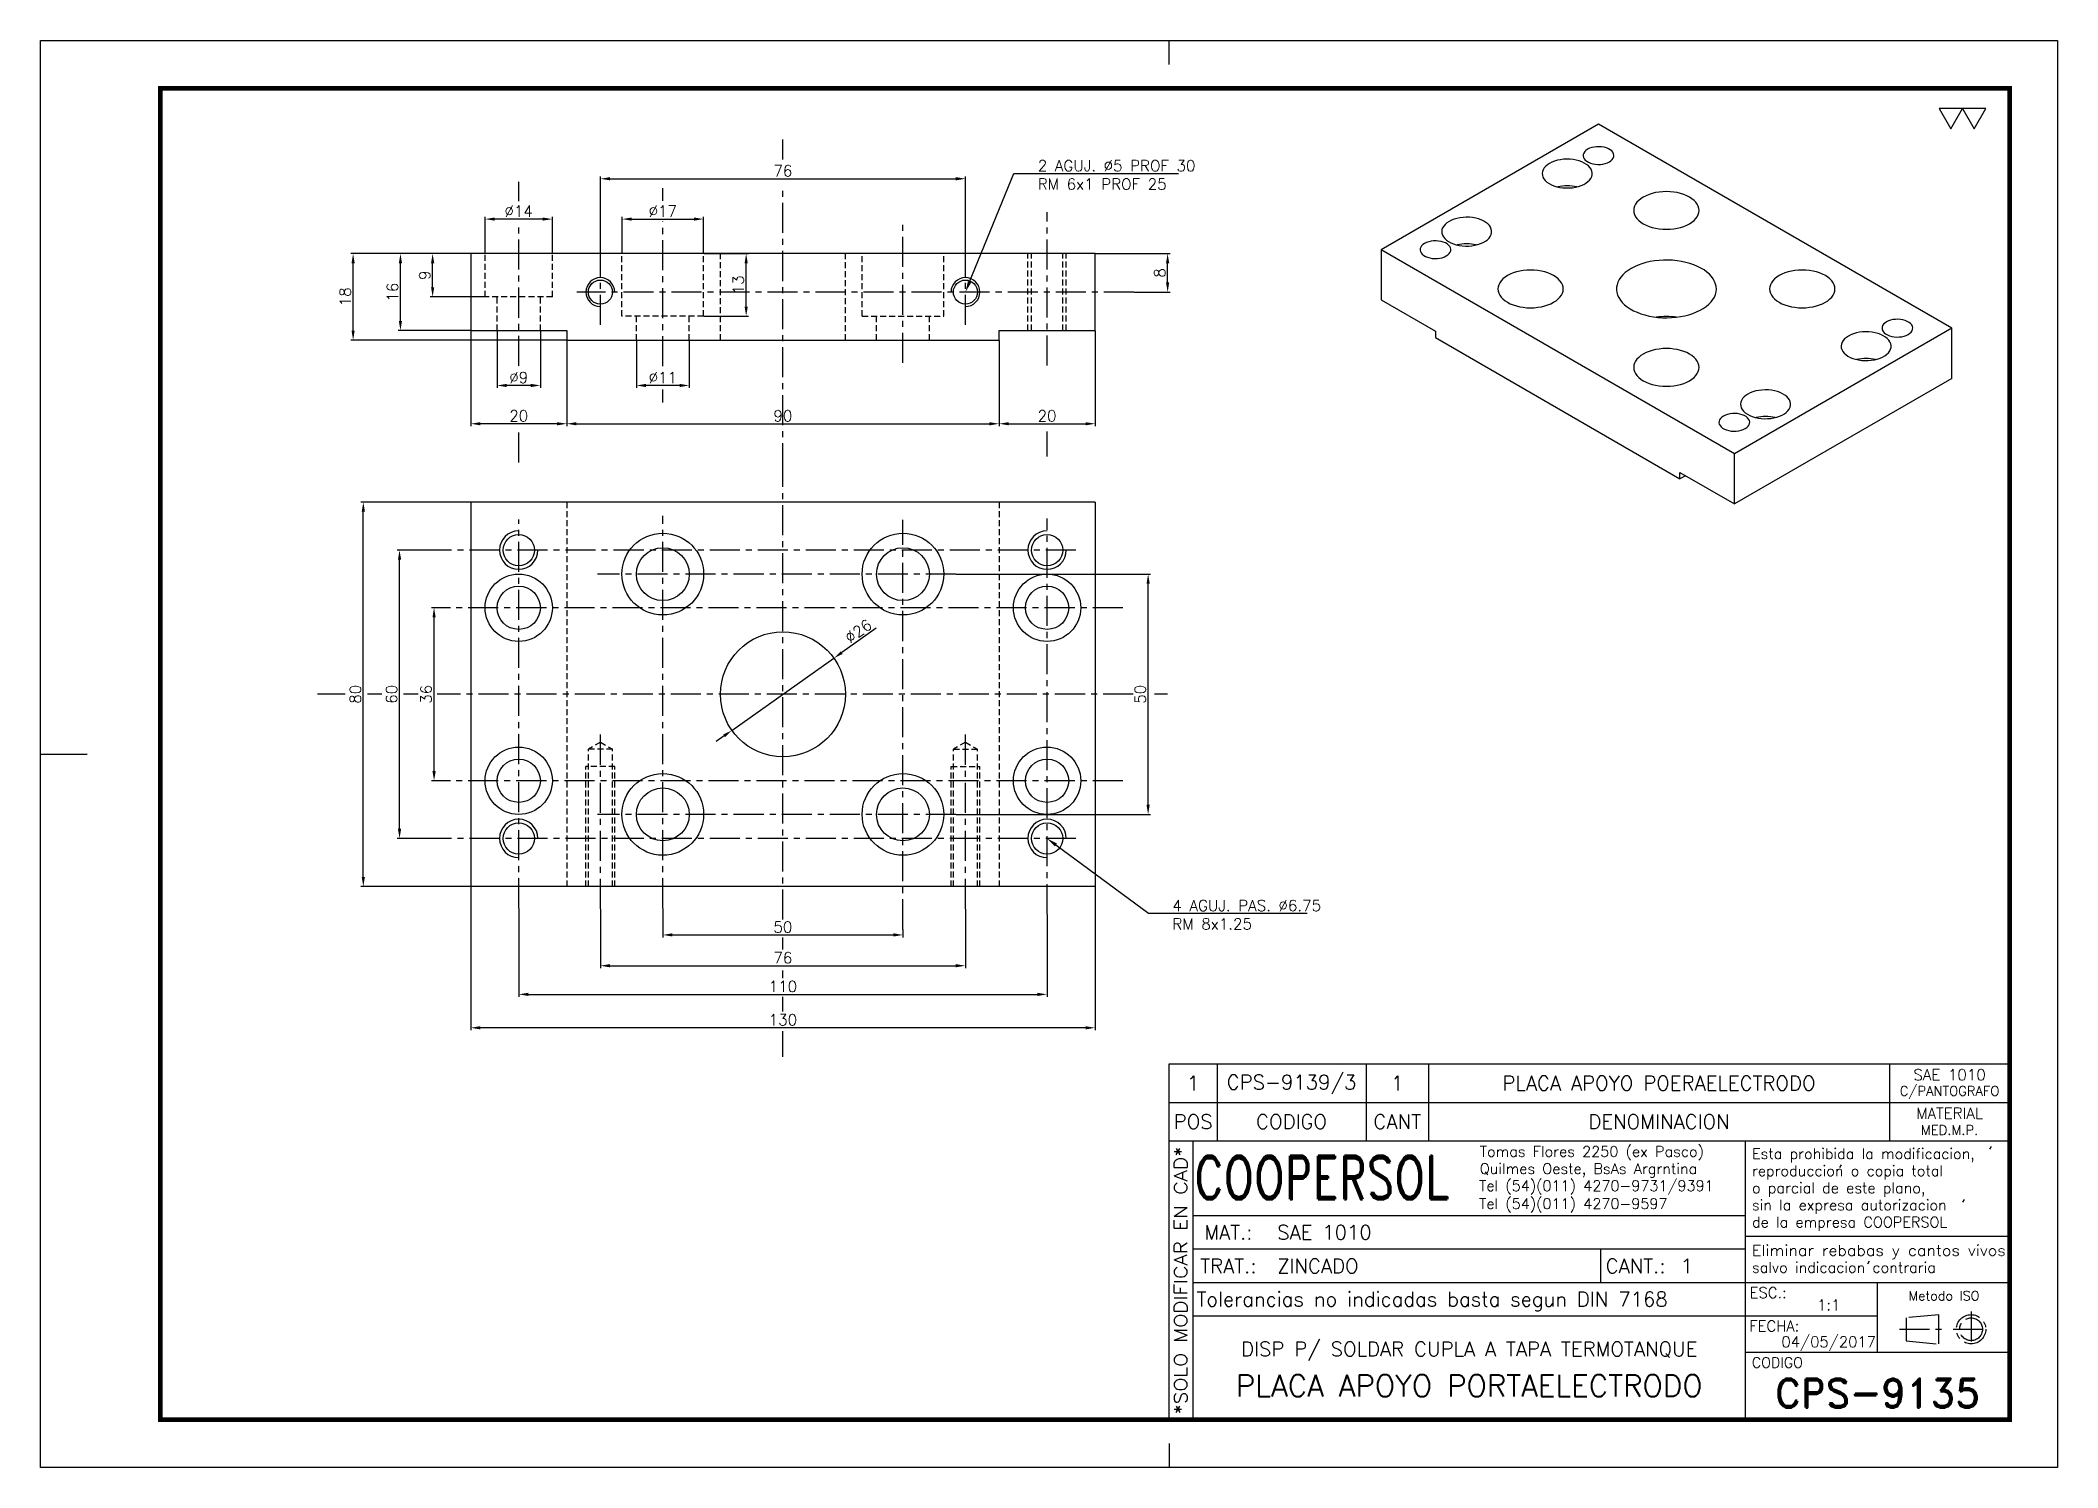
# Model space of a CAD drawing. Extents: x 0 to 420, y 0 to 297.
import ezdxf
from ezdxf import colors
from ezdxf.entities.mleader import LeaderData, LeaderLine
from ezdxf.enums import TextEntityAlignment as Align
from ezdxf.math import Vec2, Vec3

# ---------------------------------------------------------------- set-up
doc = ezdxf.new("R2010")
doc.units = 0
doc.header["$LTSCALE"] = 5
doc.header["$MEASUREMENT"] = 0
doc.linetypes.add('CENTER', pattern=[2, 1.25, -0.25, 0.25, -0.25])
doc.linetypes.add('HIDDEN', pattern=[0.375, 0.25, -0.125])
doc.layers.get('0').update_dxf_attribs({"linetype": 'CONTINUOUS'})
doc.layers.get('DEFPOINTS').update_dxf_attribs({"linetype": 'CONTINUOUS'})
for name, color, linetype in [('1', 1, 'CENTER'), ('CL', 1, 'CENTER'), ('CO', 3, 'CONTINUOUS'), ('FI', 1, 'CONTINUOUS'), ('OC', 1, 'HIDDEN')]:
    doc.layers.add(name, color=color, linetype=linetype)
doc.styles.add('ROMAND', font='ROMAND')
doc.styles.add('ROMANS', font='ROMANS.SHX')
doc.dimstyles.new('1', dxfattribs={"dimtxt": 2.3, "dimasz": 2, "dimexe": 0.5, "dimexo": 0.0625, "dimgap": 0.5, "dimtad": 1, "dimdec": 4, "dimdsep": 46, "dimtxsty": 'ROMANS', "dimcen": -2, "dimclrt": 7, "dimadec": 0, "dimazin": 0, "dimtfac": 0.869565, "dimtdec": 4, "dimtmove": 0, "dimatfit": 3, "dimfxl": 1, "dimtolj": 1, "dimarcsym": 0})

msp = doc.modelspace()

# ---------------------------------------------------------------- blocks, each defined once
blk = doc.blocks.new('A3G')
for p, q in [((235, 292), (235, 297)), ((0, 148.5), (9.75, 148.5)), ((235, 5), (235, 0))]:
    blk.add_line(p, q)
blk.add_lwpolyline([(0, 297), (420, 297), (420, 0), (0, 0)], close=True)
at = {"const_width": 1}
blk.add_lwpolyline([(25, 287), (410, 287), (410, 10), (25, 10)], close=True, dxfattribs=at)
blk = doc.blocks.new('*D25')
at = {"layer": 'CO', "color": 0, "lineweight": -2}
for p, q in [((129.6, 116.35), (129.6, 110.35)), ((131.6, 110.85), (177.6, 110.85)), ((179.6, 111.95), (179.6, 110.35))]:
    blk.add_line(p, q, dxfattribs=at)
at = {"layer": 'CO', "color": 0}
for points in [[(131.6, 111.19), (131.6, 110.52), (129.6, 110.85)], [(177.6, 111.19), (177.6, 110.52), (179.6, 110.85)]]:
    blk.add_solid(points, dxfattribs=at)
at = {"layer": 'DEFPOINTS', "color": 0}
for p in [(129.6, 116.41), (179.6, 112.01), (179.6, 110.85)]:
    blk.add_point(p, dxfattribs=at)
at = {"layer": 'CO', "color": 7, "insert": (154.6, 112.5), "char_height": 2.3, "attachment_point": 5, "style": 'ROMANS'}
blk.add_mtext('\\A1;50', dxfattribs=at)
blk = doc.blocks.new('*D26')
at = {"layer": 'CO', "color": 0, "lineweight": -2}
for p, q in [((99.6, 116.35), (99.6, 97.98)), ((209.6, 115.08), (209.6, 97.98)), ((101.6, 98.48), (207.6, 98.48))]:
    blk.add_line(p, q, dxfattribs=at)
at = {"layer": 'CO', "color": 0}
for points in [[(101.6, 98.81), (101.6, 98.15), (99.6, 98.48)], [(207.6, 98.81), (207.6, 98.15), (209.6, 98.48)]]:
    blk.add_solid(points, dxfattribs=at)
at = {"layer": 'DEFPOINTS', "color": 0}
for p in [(99.6, 116.41), (209.6, 115.14), (209.6, 98.48)]:
    blk.add_point(p, dxfattribs=at)
at = {"layer": 'CO', "color": 7, "insert": (154.6, 100.13), "char_height": 2.3, "attachment_point": 5, "style": 'ROMANS'}
blk.add_mtext('\\A1;110', dxfattribs=at)
blk = doc.blocks.new('*D27')
at = {"layer": 'CO', "color": 0, "lineweight": -2}
for p, q in [((89.6, 120.87), (89.6, 91.03)), ((219.6, 120.87), (219.6, 91.03)), ((217.6, 91.53), (91.6, 91.53))]:
    blk.add_line(p, q, dxfattribs=at)
at = {"layer": 'CO', "color": 0}
for points in [[(91.6, 91.86), (91.6, 91.19), (89.6, 91.53)], [(217.6, 91.86), (217.6, 91.19), (219.6, 91.53)]]:
    blk.add_solid(points, dxfattribs=at)
at = {"layer": 'DEFPOINTS', "color": 0}
for p in [(89.6, 120.93), (219.6, 120.93), (89.6, 91.53)]:
    blk.add_point(p, dxfattribs=at)
at = {"layer": 'CO', "color": 7, "insert": (154.6, 93.18), "char_height": 2.3, "attachment_point": 5, "style": 'ROMANS'}
blk.add_mtext('\\A1;130', dxfattribs=at)
blk = doc.blocks.new('*D28')
at = {"layer": 'CO', "color": 0, "lineweight": -2}
for p, q in [((85.38, 178.93), (81.47, 178.93)), ((81.97, 144.93), (81.97, 176.93)), ((85.38, 142.93), (81.47, 142.93))]:
    blk.add_line(p, q, dxfattribs=at)
at = {"layer": 'CO', "color": 0}
for points in [[(81.64, 176.93), (82.31, 176.93), (81.97, 178.93)], [(81.64, 144.93), (82.31, 144.93), (81.97, 142.93)]]:
    blk.add_solid(points, dxfattribs=at)
at = {"layer": 'DEFPOINTS', "color": 0}
for p in [(81.97, 178.93), (85.45, 178.93), (85.45, 142.93)]:
    blk.add_point(p, dxfattribs=at)
at = {"layer": 'CO', "color": 7, "insert": (80.32, 160.93), "char_height": 2.3, "attachment_point": 5, "rotation": 90, "style": 'ROMANS'}
blk.add_mtext('\\A1;36', dxfattribs=at)
blk = doc.blocks.new('*D29')
at = {"layer": 'CO', "color": 0, "lineweight": -2}
for p, q in [((81.89, 190.93), (74.28, 190.93)), ((74.78, 132.93), (74.78, 188.93)), ((81.89, 130.93), (74.28, 130.93))]:
    blk.add_line(p, q, dxfattribs=at)
at = {"layer": 'CO', "color": 0}
for points in [[(74.45, 188.93), (75.12, 188.93), (74.78, 190.93)], [(74.45, 132.93), (75.12, 132.93), (74.78, 130.93)]]:
    blk.add_solid(points, dxfattribs=at)
at = {"layer": 'DEFPOINTS', "color": 0}
for p in [(74.78, 190.93), (81.95, 190.93), (81.95, 130.93)]:
    blk.add_point(p, dxfattribs=at)
at = {"layer": 'CO', "color": 7, "insert": (73.13, 160.93), "char_height": 2.3, "attachment_point": 5, "rotation": 90, "style": 'ROMANS'}
blk.add_mtext('\\A1;60', dxfattribs=at)
blk = doc.blocks.new('*D30')
at = {"layer": 'CO', "color": 0, "lineweight": -2}
for p, q in [((89.54, 200.93), (66.74, 200.93)), ((67.24, 122.93), (67.24, 198.93)), ((89.54, 120.93), (66.74, 120.93))]:
    blk.add_line(p, q, dxfattribs=at)
at = {"layer": 'CO', "color": 0}
for points in [[(66.91, 198.93), (67.58, 198.93), (67.24, 200.93)], [(66.91, 122.93), (67.58, 122.93), (67.24, 120.93)]]:
    blk.add_solid(points, dxfattribs=at)
at = {"layer": 'DEFPOINTS', "color": 0}
for p in [(67.24, 200.93), (89.6, 200.93), (89.6, 120.93)]:
    blk.add_point(p, dxfattribs=at)
at = {"layer": 'CO', "color": 7, "insert": (65.59, 160.93), "char_height": 2.3, "attachment_point": 5, "rotation": 90, "style": 'ROMANS'}
blk.add_mtext('\\A1;80', dxfattribs=at)
blk = doc.blocks.new('*D31')
at = {"layer": 'CO', "color": 0, "lineweight": -2}
for p, q in [((190.66, 185.93), (231.14, 185.93)), ((230.64, 137.93), (230.64, 183.93)), ((190.66, 135.93), (231.14, 135.93))]:
    blk.add_line(p, q, dxfattribs=at)
at = {"layer": 'CO', "color": 0}
for points in [[(230.31, 183.93), (230.97, 183.93), (230.64, 185.93)], [(230.31, 137.93), (230.97, 137.93), (230.64, 135.93)]]:
    blk.add_solid(points, dxfattribs=at)
at = {"layer": 'DEFPOINTS', "color": 0}
for p in [(190.59, 185.93), (230.64, 185.93), (190.59, 135.93)]:
    blk.add_point(p, dxfattribs=at)
at = {"layer": 'CO', "color": 7, "insert": (228.99, 160.93), "char_height": 2.3, "attachment_point": 5, "rotation": 90, "style": 'ROMANS'}
blk.add_mtext('\\A1;50', dxfattribs=at)
blk = doc.blocks.new('*D32')
at = {"layer": 'CO', "color": 0, "lineweight": -2}
for p, q in [((89.54, 252.62), (74.47, 252.62)), ((74.97, 238.62), (74.97, 250.62)), ((89.54, 236.62), (74.47, 236.62))]:
    blk.add_line(p, q, dxfattribs=at)
at = {"layer": 'CO', "color": 0}
for points in [[(74.64, 250.62), (75.3, 250.62), (74.97, 252.62)], [(74.64, 238.62), (75.3, 238.62), (74.97, 236.62)]]:
    blk.add_solid(points, dxfattribs=at)
at = {"layer": 'DEFPOINTS', "color": 0}
for p in [(74.97, 252.62), (89.6, 252.62), (89.6, 236.62)]:
    blk.add_point(p, dxfattribs=at)
at = {"layer": 'CO', "color": 7, "insert": (73.32, 244.62), "char_height": 2.3, "attachment_point": 5, "rotation": 90, "style": 'ROMANS'}
blk.add_mtext('\\A1;16', dxfattribs=at)
blk = doc.blocks.new('*D33')
at = {"layer": 'CO', "color": 0, "lineweight": -2}
for p, q in [((89.54, 252.62), (81.17, 252.62)), ((81.67, 245.62), (81.67, 250.62)), ((92.54, 243.62), (81.17, 243.62))]:
    blk.add_line(p, q, dxfattribs=at)
at = {"layer": 'CO', "color": 0}
for points in [[(81.34, 250.62), (82.01, 250.62), (81.67, 252.62)], [(81.34, 245.62), (82.01, 245.62), (81.67, 243.62)]]:
    blk.add_solid(points, dxfattribs=at)
at = {"layer": 'DEFPOINTS', "color": 0}
for p in [(81.67, 252.62), (89.6, 252.62), (92.6, 243.62)]:
    blk.add_point(p, dxfattribs=at)
at = {"layer": 'CO', "color": 7, "insert": (80.02, 248.12), "char_height": 2.3, "attachment_point": 5, "rotation": 90, "style": 'ROMANS'}
blk.add_mtext('\\A1;9', dxfattribs=at)
blk = doc.blocks.new('*D34')
at = {"layer": 'CO', "color": 0, "lineweight": -2}
for p, q in [((109.6, 234.56), (109.6, 216.72)), ((199.6, 234.56), (199.6, 216.72)), ((111.6, 217.22), (197.6, 217.22))]:
    blk.add_line(p, q, dxfattribs=at)
at = {"layer": 'CO', "color": 0}
for points in [[(111.6, 217.55), (111.6, 216.89), (109.6, 217.22)], [(197.6, 217.55), (197.6, 216.89), (199.6, 217.22)]]:
    blk.add_solid(points, dxfattribs=at)
at = {"layer": 'DEFPOINTS', "color": 0}
for p in [(109.6, 234.62), (199.6, 234.62), (199.6, 217.22)]:
    blk.add_point(p, dxfattribs=at)
at = {"layer": 'CO', "color": 7, "insert": (154.6, 218.87), "char_height": 2.3, "attachment_point": 5, "style": 'ROMANS'}
blk.add_mtext('\\A1;90', dxfattribs=at)
blk = doc.blocks.new('*D35')
at = {"layer": 'CO', "color": 0, "lineweight": -2}
for p, q in [((89.6, 236.56), (89.6, 216.72)), ((109.6, 234.56), (109.6, 216.72)), ((107.6, 217.22), (91.6, 217.22))]:
    blk.add_line(p, q, dxfattribs=at)
at = {"layer": 'CO', "color": 0}
for points in [[(91.6, 217.55), (91.6, 216.89), (89.6, 217.22)], [(107.6, 217.55), (107.6, 216.89), (109.6, 217.22)]]:
    blk.add_solid(points, dxfattribs=at)
at = {"layer": 'DEFPOINTS', "color": 0}
for p in [(89.6, 236.62), (109.6, 234.62), (89.6, 217.22)]:
    blk.add_point(p, dxfattribs=at)
at = {"layer": 'CO', "color": 7, "insert": (99.6, 218.87), "char_height": 2.3, "attachment_point": 5, "style": 'ROMANS'}
blk.add_mtext('\\A1;20', dxfattribs=at)
blk = doc.blocks.new('*D36')
at = {"layer": 'CO', "color": 0, "lineweight": -2}
for p, q in [((219.6, 236.56), (219.6, 216.72)), ((199.6, 234.56), (199.6, 216.72)), ((201.6, 217.22), (217.6, 217.22))]:
    blk.add_line(p, q, dxfattribs=at)
at = {"layer": 'CO', "color": 0}
for points in [[(201.6, 217.55), (201.6, 216.89), (199.6, 217.22)], [(217.6, 217.55), (217.6, 216.89), (219.6, 217.22)]]:
    blk.add_solid(points, dxfattribs=at)
at = {"layer": 'DEFPOINTS', "color": 0}
for p in [(219.6, 236.62), (199.6, 234.62), (219.6, 217.22)]:
    blk.add_point(p, dxfattribs=at)
at = {"layer": 'CO', "color": 7, "insert": (209.6, 218.87), "char_height": 2.3, "attachment_point": 5, "style": 'ROMANS'}
blk.add_mtext('\\A1;20', dxfattribs=at)
blk = doc.blocks.new('*D37')
at = {"layer": 'CO', "color": 0, "lineweight": -2}
for p, q in [((92.6, 252.68), (92.6, 260.31)), ((104.6, 259.81), (94.6, 259.81)), ((106.6, 252.68), (106.6, 260.31))]:
    blk.add_line(p, q, dxfattribs=at)
at = {"layer": 'CO', "color": 0}
for points in [[(94.6, 260.14), (94.6, 259.48), (92.6, 259.81)], [(104.6, 260.14), (104.6, 259.48), (106.6, 259.81)]]:
    blk.add_solid(points, dxfattribs=at)
at = {"layer": 'DEFPOINTS', "color": 0}
for p in [(92.6, 259.81), (92.6, 252.62), (106.6, 252.62)]:
    blk.add_point(p, dxfattribs=at)
at = {"layer": 'CO', "color": 7, "insert": (99.6, 261.46), "char_height": 2.3, "attachment_point": 5, "style": 'ROMANS'}
blk.add_mtext('\\A1;%%C14', dxfattribs=at)
blk = doc.blocks.new('*D38')
at = {"layer": 'CO', "color": 0, "lineweight": -2}
for p, q in [((121.1, 252.68), (121.1, 260.31)), ((123.1, 259.81), (136.1, 259.81)), ((138.1, 252.68), (138.1, 260.31))]:
    blk.add_line(p, q, dxfattribs=at)
at = {"layer": 'CO', "color": 0}
for points in [[(123.1, 260.14), (123.1, 259.48), (121.1, 259.81)], [(136.1, 260.14), (136.1, 259.48), (138.1, 259.81)]]:
    blk.add_solid(points, dxfattribs=at)
at = {"layer": 'DEFPOINTS', "color": 0}
for p in [(138.1, 259.81), (121.1, 252.62), (138.1, 252.62)]:
    blk.add_point(p, dxfattribs=at)
at = {"layer": 'CO', "color": 7, "insert": (129.6, 261.46), "char_height": 2.3, "attachment_point": 5, "style": 'ROMANS'}
blk.add_mtext('\\A1;%%C17', dxfattribs=at)
blk = doc.blocks.new('*D39')
at = {"layer": 'CO', "color": 0, "lineweight": -2}
for p, q in [((124.1, 234.56), (124.1, 224.69)), ((135.1, 234.56), (135.1, 224.69)), ((133.1, 225.19), (126.1, 225.19))]:
    blk.add_line(p, q, dxfattribs=at)
at = {"layer": 'CO', "color": 0}
for points in [[(126.1, 225.52), (126.1, 224.85), (124.1, 225.19)], [(133.1, 225.52), (133.1, 224.85), (135.1, 225.19)]]:
    blk.add_solid(points, dxfattribs=at)
at = {"layer": 'DEFPOINTS', "color": 0}
for p in [(124.1, 234.62), (135.1, 234.62), (124.1, 225.19)]:
    blk.add_point(p, dxfattribs=at)
at = {"layer": 'CO', "color": 7, "insert": (129.6, 226.84), "char_height": 2.3, "attachment_point": 5, "style": 'ROMANS'}
blk.add_mtext('\\A1;%%C11', dxfattribs=at)
blk = doc.blocks.new('*D40')
at = {"layer": 'CO', "color": 0, "lineweight": -2}
for p, q in [((95.1, 236.56), (95.1, 224.69)), ((104.1, 236.56), (104.1, 224.69)), ((102.1, 225.19), (97.1, 225.19))]:
    blk.add_line(p, q, dxfattribs=at)
at = {"layer": 'CO', "color": 0}
for points in [[(97.1, 225.52), (97.1, 224.85), (95.1, 225.19)], [(102.1, 225.52), (102.1, 224.85), (104.1, 225.19)]]:
    blk.add_solid(points, dxfattribs=at)
at = {"layer": 'DEFPOINTS', "color": 0}
for p in [(95.1, 236.62), (104.1, 236.62), (95.1, 225.19)]:
    blk.add_point(p, dxfattribs=at)
at = {"layer": 'CO', "color": 7, "insert": (99.6, 226.84), "char_height": 2.3, "attachment_point": 5, "style": 'ROMANS'}
blk.add_mtext('\\A1;%%C9', dxfattribs=at)
blk = doc.blocks.new('*D41')
at = {"layer": 'CO', "color": 0, "lineweight": -2}
for p, q in [((89.54, 252.62), (64.62, 252.62)), ((65.12, 236.62), (65.12, 250.62)), ((109.54, 234.62), (64.62, 234.62))]:
    blk.add_line(p, q, dxfattribs=at)
at = {"layer": 'CO', "color": 0}
for points in [[(64.79, 250.62), (65.45, 250.62), (65.12, 252.62)], [(64.79, 236.62), (65.45, 236.62), (65.12, 234.62)]]:
    blk.add_solid(points, dxfattribs=at)
at = {"layer": 'DEFPOINTS', "color": 0}
for p in [(65.12, 252.62), (89.6, 252.62), (109.6, 234.62)]:
    blk.add_point(p, dxfattribs=at)
at = {"layer": 'CO', "color": 7, "insert": (63.47, 243.62), "char_height": 2.3, "attachment_point": 5, "rotation": 90, "style": 'ROMANS'}
blk.add_mtext('\\A1;18', dxfattribs=at)
blk = doc.blocks.new('*D42')
at = {"layer": 'CO', "color": 0, "lineweight": -2}
for p, q in [((174.03, 174.68), (166.84, 169.59)), ((143.99, 153.42), (165.21, 168.44)), ((142.35, 152.27), (140.72, 151.11))]:
    blk.add_line(p, q, dxfattribs=at)
at = {"layer": 'CO', "color": 0}
for points in [[(166.65, 169.86), (167.04, 169.32), (165.21, 168.44)], [(142.16, 152.54), (142.54, 152), (143.99, 153.42)]]:
    blk.add_solid(points, dxfattribs=at)
at = {"layer": 'DEFPOINTS', "color": 0}
for p in [(165.21, 168.44), (143.99, 153.42)]:
    blk.add_point(p, dxfattribs=at)
at = {"layer": 'CO', "color": 7, "insert": (170.3, 174.06), "char_height": 2.3, "attachment_point": 5, "rotation": 35.2751, "style": 'ROMANS'}
blk.add_mtext('\\A1;∅26', dxfattribs=at)
blk = doc.blocks.new('*D43')
at = {"layer": 'CO', "color": 0, "lineweight": -2}
for p, q in [((138.16, 252.62), (147.45, 252.62)), ((146.95, 241.62), (146.95, 250.62)), ((138.16, 239.62), (147.45, 239.62))]:
    blk.add_line(p, q, dxfattribs=at)
at = {"layer": 'CO', "color": 0}
for points in [[(146.62, 250.62), (147.29, 250.62), (146.95, 252.62)], [(146.62, 241.62), (147.29, 241.62), (146.95, 239.62)]]:
    blk.add_solid(points, dxfattribs=at)
at = {"layer": 'DEFPOINTS', "color": 0}
for p in [(138.1, 252.62), (146.95, 252.62), (138.1, 239.62)]:
    blk.add_point(p, dxfattribs=at)
at = {"layer": 'CO', "color": 7, "insert": (145.3, 246.12), "char_height": 2.3, "attachment_point": 5, "rotation": 90, "style": 'ROMANS'}
blk.add_mtext('\\A1;13', dxfattribs=at)
blk = doc.blocks.new('*D44')
at = {"layer": 'CO', "color": 0, "lineweight": -2}
for p, q in [((219.66, 252.62), (235.2, 252.62)), ((234.7, 246.62), (234.7, 250.62)), ((227.71, 244.62), (235.2, 244.62))]:
    blk.add_line(p, q, dxfattribs=at)
at = {"layer": 'CO', "color": 0}
for points in [[(234.36, 250.62), (235.03, 250.62), (234.7, 252.62)], [(234.36, 246.62), (235.03, 246.62), (234.7, 244.62)]]:
    blk.add_solid(points, dxfattribs=at)
at = {"layer": 'DEFPOINTS', "color": 0}
for p in [(219.6, 252.62), (234.7, 252.62), (227.65, 244.62)]:
    blk.add_point(p, dxfattribs=at)
at = {"layer": 'CO', "color": 7, "insert": (233.05, 248.62), "char_height": 2.3, "attachment_point": 5, "rotation": 90, "style": 'ROMANS'}
blk.add_mtext('\\A1;8', dxfattribs=at)
blk = doc.blocks.new('*D45')
at = {"layer": 'CO', "color": 0, "lineweight": -2}
for p, q in [((116.6, 250.54), (116.6, 268.7)), ((118.6, 268.2), (190.6, 268.2)), ((192.6, 250.54), (192.6, 268.7))]:
    blk.add_line(p, q, dxfattribs=at)
at = {"layer": 'CO', "color": 0}
for points in [[(118.6, 268.54), (118.6, 267.87), (116.6, 268.2)], [(190.6, 268.54), (190.6, 267.87), (192.6, 268.2)]]:
    blk.add_solid(points, dxfattribs=at)
at = {"layer": 'DEFPOINTS', "color": 0}
for p in [(192.6, 268.2), (116.6, 250.48), (192.6, 250.48)]:
    blk.add_point(p, dxfattribs=at)
at = {"layer": 'CO', "color": 7, "insert": (154.6, 269.85), "char_height": 2.3, "attachment_point": 5, "style": 'ROMANS'}
blk.add_mtext('\\A1;76', dxfattribs=at)
blk = doc.blocks.new('*D46')
at = {"layer": 'CO', "color": 0, "lineweight": -2}
for p, q in [((116.6, 116.22), (116.6, 103.94)), ((192.6, 116.22), (192.6, 103.94)), ((118.6, 104.44), (190.6, 104.44))]:
    blk.add_line(p, q, dxfattribs=at)
at = {"layer": 'CO', "color": 0}
for points in [[(118.6, 104.78), (118.6, 104.11), (116.6, 104.44)], [(190.6, 104.78), (190.6, 104.11), (192.6, 104.44)]]:
    blk.add_solid(points, dxfattribs=at)
at = {"layer": 'DEFPOINTS', "color": 0}
for p in [(116.6, 116.28), (192.6, 116.28), (192.6, 104.44)]:
    blk.add_point(p, dxfattribs=at)
at = {"layer": 'CO', "color": 7, "insert": (154.6, 106.09), "char_height": 2.3, "attachment_point": 5, "style": 'ROMANS'}
blk.add_mtext('\\A1;76', dxfattribs=at)
blk = doc.blocks.new('LISPIE')
blk.add_line((0, 0), (0, 8))
at = {"layer": 'FI', "color": 7}
for p, q in [((0, 8), (175, 8)), ((10, 8), (10, 0)), ((41, 8), (41, 0)), ((54, 8), (54, 0)), ((150, 8), (150, 0))]:
    blk.add_line(p, q, dxfattribs=at)
at = {"style": 'ROMANS'}
for tag, height, p in [('POS', 3, (5, 4)), ('CODIGO', 3, (25.5, 4)), ('CANT', 3, (47.5, 4)), ('DENOMINACION', 3, (102, 4)), ('MATERIAL', 2.3, (162.5, 5.75)), ('MED.M.P.', 2, (162.5, 2.25))]:
    blk.add_attdef(tag, text='', height=height, dxfattribs=at).set_placement(p, align=Align.MIDDLE)
blk = doc.blocks.new('COOPERSOLROT-02')
for p, q in [((0, 58), (175, 58)), ((0, 0), (0, 58)), ((5, 0), (5, 58)), ((120, 0), (120, 58)), ((175, 0), (175, 58)), ((5, 42.5), (120, 42.5)), ((120, 38.19), (175, 38.19)), ((5, 35.5), (120, 35.5)), ((89.89, 28.5), (89.89, 35.5)), ((5, 28.5), (175, 28.5)), ((147.5, 14), (147.5, 28.5)), ((147.5, 21.5), (5, 21.5)), ((120, 14), (175, 14)), ((0, 0), (175, 0))]:
    blk.add_line(p, q)
at = {"color": 1, "linetype": 'CENTER'}
blk.add_line((166.98, 22.51), (166.98, 15.06), dxfattribs=at)
for points in [[(152.09, 18.79), (161.93, 18.79)], [(163.26, 18.79), (170.71, 18.79)]]:
    blk.add_lwpolyline(points, dxfattribs=at)
at = {"layer": '1'}
for points in [[(170.85, 56.26), (171.21, 56.85)], [(139.66, 52.43), (140.02, 53.02)], [(165.28, 45.22), (165.64, 45.81)], [(145.46, 32.42), (145.82, 33.01)]]:
    blk.add_lwpolyline(points, dxfattribs=at)
blk.add_lwpolyline([(160.25, 18.79), (160.25, 21.83), (153.47, 21.16), (153.47, 16.41), (160.25, 15.74)], close=True, dxfattribs=at)
for radius in [3.05, 2.37]:
    blk.add_circle((166.98, 18.79), radius, dxfattribs=at)
at = {"style": 'ROMANS', "width": 0.996387}
blk.add_text('*SOLO MODIFICAR EN CAD*', height=2.7, rotation=90, dxfattribs=at).set_placement((3.77, 1.09), (3.77, 56.81), align=Align.FIT)
at = {"style": 'ROMAND', "width": 0.75}
blk.add_text('COOPERSOL', height=9, dxfattribs=at).set_placement((5.26, 45.85))
at = {"style": 'ROMANS'}
for s, p in [('MAT.:', (7.32, 37.47)), ('TRAT.:', (6.5, 30.47)), ('CANT.:', (90.89, 30.47)), ('Tolerancias no indicadas basta segun DIN 7168', (5.7, 23.56))]:
    blk.add_text(s, height=3, dxfattribs=at).set_placement(p)
for tag, height, style, p in [('CONJUNTO', 2.3, 'ROMANS', (62.5, 17.5)), ('SUBCONJUNTO', 3, 'ROMANS', (62.5, 11.5)), ('COD-PLA', 6, 'ROMAND', (147.5, 5.5)), ('DENOMINACION', 4.5, 'ROMANS', (62.5, 4.75))]:
    blk.add_attdef(tag, text='', height=height, dxfattribs=dict(style=style)).set_placement(p, align=Align.MIDDLE)
at = {"layer": '1', "style": 'ROMANS'}
for s, height, p in [('Tomas Flores 2250 (ex Pasco)', 2.2, (64.69, 54.68)), ('Esta prohibida la modificacion,', 2.2, (121.36, 54.23)), ('Quilmes Oeste, BsAs Argrntina', 2.2, (64.69, 51.12)), ('reproduccion o copia total', 2.2, (121.36, 50.67)), ('Tel (54)(011) 4270-9731/9391', 2.2, (64.55, 47.56)), ('Tel (54)(011) 4270-9597', 2.2, (64.55, 43.83)), ('o parcial de este plano,', 2.2, (121.36, 47.11)), ('sin la expresa autorizacion ', 2.2, (121.36, 43.55)), ('de la empresa COOPERSOL', 2.2, (121.36, 39.99)), ('salvo indicacion contraria', 2.2, (121.36, 30.54)), ('ESC.:', 2.25, (120.89, 25.29)), ('FECHA:', 2.25, (120.81, 18.36)), ('CODIGO', 2.16, (121.33, 10.78))]:
    blk.add_text(s, height=height, dxfattribs=at).set_placement(p)
at = {"layer": '1', "style": 'ROMANS', "width": 0.96139}
blk.add_text('Eliminar rebabas y cantos vivos', height=2.2, dxfattribs=at).set_placement((121.34, 34.1), (174.21, 34.1), align=Align.FIT)
at = {"layer": '1', "style": 'ROMANS'}
blk.add_text('Metodo ISO', height=1.948, dxfattribs=at).set_placement((161.34, 25.77), align=Align.MIDDLE)
for tag, p in [('MAT', (22.51, 37.47)), ('TRAT', (22.51, 30.47)), ('CANT', (106.49, 30.47))]:
    blk.add_attdef(tag, p, '', height=3, dxfattribs=at)
for tag, p in [('ESC', (137.33, 22.73)), ('FECHA', (137.33, 15.06))]:
    blk.add_attdef(tag, text='', height=2.25, dxfattribs=at).set_placement(p, align=Align.CENTER)

# ---------------------------------------------------------------- dimensions: what is measured, and where the dimension line sits
at = {"layer": 'CO'}
for base, p1, p2, picture, middle in [((192.59815, 268.20271), (116.59815, 250.4812), (192.59815, 250.4812), '*D45', (154.59815, 269.85271)), ((89.59815, 217.21962), (109.59815, 234.62227), (89.59815, 236.62227), '*D35', (99.59815, 218.86962)), ((219.59815, 217.21962), (199.59815, 234.62227), (219.59815, 236.62227), '*D36', (209.59815, 218.86962)), ((199.59815, 217.21962), (109.59815, 234.62227), (199.59815, 234.62227), '*D34', (154.59815, 218.86962)), ((89.59815, 91.52799), (219.59815, 120.93018), (89.59815, 120.93018), '*D27', (154.59815, 93.17799)), ((209.59815, 98.48037), (99.59815, 116.40835), (209.59815, 115.13804), '*D26', (154.59815, 100.13037)), ((192.59815, 104.44208), (116.59815, 116.28035), (192.59815, 116.28035), '*D46', (154.59815, 106.09208)), ((179.59815, 110.85338), (129.59815, 116.40835), (179.59815, 112.00835), '*D25', (154.59815, 112.50338))]:
    dim = msp.add_linear_dim(base=base, p1=p1, p2=p2, dimstyle='1', dxfattribs=at)
    dim.commit()
    dim.dimension.update_dxf_attribs({"geometry": picture, "text_midpoint": middle})
for base, p1, p2, picture, middle in [((92.59815, 259.80922), (106.59815, 252.62227), (92.59815, 252.62227), '*D37', (99.59815, 261.45922)), ((138.09815, 259.80922), (121.09815, 252.62227), (138.09815, 252.62227), '*D38', (129.59815, 261.45922)), ((95.09815, 225.18723), (104.09815, 236.62227), (95.09815, 236.62227), '*D40', (99.59815, 226.83723)), ((124.09815, 225.18723), (135.09815, 234.62227), (124.09815, 234.62227), '*D39', (129.59815, 226.83723))]:
    dim = msp.add_linear_dim(base=base, p1=p1, p2=p2, text='%%C<>', dimstyle='1', dxfattribs=at)
    dim.commit()
    dim.dimension.update_dxf_attribs({"geometry": picture, "text_midpoint": middle})
for base, p1, p2, picture, middle in [((65.11905, 252.62227), (109.59815, 234.62227), (89.59815, 252.62227), '*D41', (63.46905, 243.62227)), ((74.96876, 252.62227), (89.59815, 236.62227), (89.59815, 252.62227), '*D32', (73.31876, 244.62227)), ((81.67227, 252.62227), (92.59815, 243.62227), (89.59815, 252.62227), '*D33', (80.02227, 248.12227)), ((146.95258, 252.62227), (138.09815, 239.62227), (138.09815, 252.62227), '*D43', (145.30258, 246.12227)), ((234.6954, 252.62227), (227.64586, 244.62227), (219.59815, 252.62227), '*D44', (233.0454, 248.62227)), ((67.24282, 200.93018), (89.59815, 120.93018), (89.59815, 200.93018), '*D30', (65.59282, 160.93018)), ((74.78303, 190.93018), (81.95056, 130.93018), (81.95056, 190.93018), '*D29', (73.13303, 160.93018)), ((230.63945, 185.93018), (190.59412, 135.93018), (190.59412, 185.93018), '*D31', (228.98945, 160.93018)), ((81.97346, 178.93018), (85.44714, 142.93018), (85.44714, 178.93018), '*D28', (80.32346, 160.93018))]:
    dim = msp.add_linear_dim(base=base, p1=p1, p2=p2, angle=90, dimstyle='1', dxfattribs=at)
    dim.commit()
    dim.dimension.update_dxf_attribs({"geometry": picture, "text_midpoint": middle})
dim = msp.add_diameter_dim_2p(p1=(143.98509, 153.42264), p2=(165.2112, 168.43772), dimstyle='1', dxfattribs=at)
dim.commit()
dim.dimension.update_dxf_attribs({"geometry": '*D42', "text_midpoint": (170.30154, 174.05966)})

# ---------------------------------------------------------------- linework, layer by layer
for p, q in [((219.59815, 252.62227), (89.59815, 252.62227)), ((89.59815, 252.62227), (89.59815, 236.62227)), ((219.59815, 236.62227), (219.59815, 252.62227)), ((89.59815, 236.62227), (109.59815, 236.62227)), ((109.59815, 236.62227), (109.59815, 234.62227)), ((199.59815, 236.62227), (219.59815, 236.62227)), ((199.59815, 234.62227), (199.59815, 236.62227)), ((109.59815, 234.62227), (199.59815, 234.62227)), ((89.59815, 200.93018), (89.59815, 120.93018)), ((219.59815, 200.93018), (89.59815, 200.93018)), ((219.59815, 200.93018), (219.59815, 120.93018)), ((219.59815, 120.93018), (89.59815, 120.93018))]:
    msp.add_line(p, q)
for centre, radius in [((116.59815, 244.62227), 2.5), ((192.59815, 244.62227), 2.5), ((99.59815, 190.93018), 3.25), ((129.59815, 185.93018), 8.5), ((179.59815, 185.93018), 8.5), ((209.59815, 190.93018), 3.25), ((129.59815, 185.93018), 5.5), ((179.59815, 185.93018), 5.5), ((99.59815, 178.93018), 7), ((209.59815, 178.93018), 7), ((99.59815, 178.93018), 4.5), ((209.59815, 178.93018), 4.5), ((154.59815, 160.93018), 13), ((99.59815, 142.93018), 7), ((99.59815, 142.93018), 4.5), ((209.59815, 142.93018), 7), ((209.59815, 142.93018), 4.5), ((129.59815, 135.93018), 8.5), ((179.59815, 135.93018), 8.5), ((129.59815, 135.93018), 5.5), ((179.59815, 135.93018), 5.5), ((99.59815, 130.93018), 3.25), ((209.59815, 130.93018), 3.25)]:
    msp.add_circle(centre, radius)
at = {"layer": 'CL'}
for p, q in [((154.59815, 272.20253), (154.59815, 276.382)), ((99.59815, 263.55897), (99.59815, 267.56321)), ((129.59815, 263.58754), (129.59815, 266.24601)), ((154.59815, 206.91991), (154.59815, 265.90561)), ((209.59815, 229.33777), (209.59815, 261.24463)), ((99.59815, 229.29247), (99.59815, 259.1836)), ((129.59815, 229.20546), (129.59815, 259.29936)), ((179.59815, 229.87477), (179.59815, 259.8658)), ((116.59815, 237.81023), (116.59815, 250.4812)), ((192.59815, 237.81023), (192.59815, 250.4812)), ((227.64586, 244.62227), (111.68968, 244.62227)), ((129.59815, 221.65877), (129.59815, 224.31845)), ((99.59815, 209.13454), (99.59815, 215.7139)), ((209.59815, 210.37612), (209.59815, 215.58313)), ((154.59815, 114.06116), (154.59815, 208.38922)), ((129.59815, 116.40835), (129.59815, 198.03928)), ((209.59815, 115.13804), (209.59815, 197.52584)), ((99.59815, 116.40835), (99.59815, 197.32611)), ((179.59815, 112.00835), (179.59815, 197.26058)), ((215.61217, 190.93018), (81.95056, 190.93018)), ((190.59412, 185.93018), (116.00041, 185.93018)), ((225.34598, 178.93018), (85.44714, 178.93018)), ((63.46856, 160.93018), (57.67271, 160.93018)), ((71.10212, 160.93018), (68.08642, 160.93018)), ((78.64136, 160.93018), (75.62566, 160.93018)), ((227.49676, 160.93018), (82.59951, 160.93018)), ((234.64838, 160.93018), (231.97713, 160.93018)), ((116.59815, 116.28035), (116.59815, 153.74967)), ((192.59815, 116.28035), (192.59815, 153.74967)), ((225.34598, 142.93018), (85.44714, 142.93018)), ((190.59412, 135.93018), (116.00041, 135.93018)), ((215.61217, 130.93018), (81.95056, 130.93018)), ((154.59815, 107.83411), (154.59815, 110.32814)), ((154.59815, 101.87357), (154.59815, 103.41769)), ((154.59815, 94.91892), (154.59815, 97.98713)), ((154.59815, 85.4972), (154.59815, 90.82796))]:
    msp.add_line(p, q, dxfattribs=at)
at = {"layer": 'CO'}
for points in [[(397.74912, 278.60654), (400.19327, 282.83994), (395.30497, 282.83994)], [(402.63743, 278.60654), (405.08158, 282.83994), (400.19327, 282.83994)]]:
    msp.add_lwpolyline(points, close=True, dxfattribs=at)
at = {"layer": 'FI'}
for p, q in [((324.40122, 279.56497), (279.14638, 253.43991)), ((397.94032, 237.11175), (324.40122, 279.56497)), ((352.68549, 210.98669), (279.14638, 253.43991)), ((279.14638, 253.43991), (279.14638, 242.98819)), ((279.14638, 242.98819), (290.46009, 236.45693)), ((290.46009, 236.45693), (290.46009, 235.15046)), ((397.94032, 237.11175), (352.68549, 210.98669)), ((397.94032, 226.66003), (397.94032, 237.11175)), ((290.46009, 235.15046), (341.37178, 205.75977)), ((397.94032, 226.66003), (352.68549, 200.53497)), ((352.68549, 200.53497), (352.68549, 210.98669)), ((341.37178, 207.06623), (352.68549, 200.53497)), ((341.37178, 205.75977), (341.37178, 207.06623)), ((342.50333, 206.413), (341.37178, 205.75977))]:
    msp.add_line(p, q, dxfattribs=at)
at = {"layer": 'FI', "flags": 128}
for points in [[(322.13847, 274.33996), (321.7969, 274.10714), (321.52636, 273.84505), (321.33425, 273.56082), (321.22579, 273.26221), (321.20395, 272.95737), (321.26932, 272.65461), (321.42012, 272.36219), (321.65224, 272.08809), (321.95935, 271.83979), (322.33306, 271.62405), (322.76318, 271.44676), (323.23799, 271.31276), (323.74453, 271.2257), (324.26898, 271.18797), (324.79703, 271.20057), (325.31429, 271.26319), (325.80664, 271.37409), (326.26066, 271.53027), (326.66396, 271.72746), (327.00553, 271.96027), (327.27607, 272.22237), (327.46818, 272.5066), (327.57664, 272.80521), (327.59848, 273.11005), (327.53311, 273.41281), (327.38231, 273.70522), (327.15019, 273.97932), (326.84308, 274.22763), (326.46937, 274.44337), (326.03925, 274.62066), (325.56444, 274.75466), (325.0579, 274.84171), (324.53346, 274.87945), (324.0054, 274.86684), (323.48814, 274.80423), (322.99579, 274.69332), (322.54177, 274.53715), (322.13847, 274.33996)], [(314.21888, 271.40089), (313.77887, 271.11202), (313.40646, 270.79305), (313.10776, 270.4492), (312.88769, 270.08612), (312.74985, 269.70977), (312.6965, 269.32634), (312.72853, 268.94213), (312.8454, 268.56342), (313.04521, 268.19646), (313.32466, 267.84726), (313.67917, 267.52155), (314.10291, 267.22469), (314.58894, 266.96155), (315.12927, 266.73645), (315.71502, 266.55309), (316.33658, 266.41447), (316.98374, 266.32287), (317.64588, 266.2798), (318.31213, 266.28597), (318.97154, 266.34127), (319.61328, 266.44479), (320.22683, 266.59484), (320.8021, 266.78895), (321.32965, 267.02393), (321.80082, 267.29593), (322.20786, 267.60048), (322.54411, 267.93258), (322.80403, 268.28677), (322.98335, 268.65724), (323.07914, 269.03791), (323.08982, 269.42252), (323.01522, 269.80477), (322.85655, 270.17837), (322.61643, 270.53719), (322.2988, 270.87534), (321.90887, 271.18726), (321.45305, 271.46784), (320.93881, 271.71246), (320.37462, 271.91711), (319.76972, 272.07844), (319.13405, 272.19378), (318.47805, 272.26125), (317.81249, 272.27974), (317.1483, 272.24895), (316.49638, 272.16937), (315.86744, 272.04233), (315.27181, 271.86989), (314.71926, 271.6549), (314.21888, 271.40089)], [(333.73502, 264.37978), (333.2269, 264.05154), (332.78563, 263.69252), (332.41676, 263.30723), (332.12494, 262.90052), (331.91384, 262.47751), (331.78611, 262.04352), (331.74335, 261.60399), (331.78611, 261.16447), (331.91384, 260.73048), (332.12494, 260.30747), (332.41676, 259.90076), (332.78563, 259.51547), (333.2269, 259.15645), (333.73502, 258.82821), (334.30362, 258.53487), (334.92553, 258.28013), (335.59294, 258.06719), (336.29745, 257.89873), (337.03021, 257.77686), (337.78199, 257.70312), (338.54335, 257.67844), (339.30471, 257.70312), (340.05649, 257.77686), (340.78925, 257.89873), (341.49376, 258.06719), (342.16117, 258.28013), (342.78308, 258.53487), (343.35168, 258.82821), (343.85981, 259.15645), (344.30108, 259.51547), (344.66994, 259.90076), (344.96176, 260.30747), (345.17286, 260.73048), (345.30059, 261.16447), (345.34335, 261.60399), (345.30059, 262.04352), (345.17286, 262.47751), (344.96176, 262.90052), (344.66994, 263.30723), (344.30108, 263.69252), (343.85981, 264.05154), (343.35168, 264.37978), (342.78308, 264.67312), (342.16117, 264.92786), (341.49376, 265.1408), (340.78925, 265.30926), (340.05649, 265.43113), (339.30471, 265.50487), (338.54335, 265.52955), (337.78199, 265.50487), (337.03021, 265.43113), (336.29745, 265.30926), (335.59294, 265.1408), (334.92553, 264.92786), (334.30362, 264.67312), (333.73502, 264.37978)], [(293.28852, 259.31805), (292.84851, 259.02918), (292.4761, 258.71021), (292.1774, 258.36636), (291.95733, 258.00328), (291.81948, 257.62693), (291.76614, 257.2435), (291.79817, 256.85928), (291.91504, 256.48058), (292.11485, 256.11362), (292.3943, 255.76442), (292.74881, 255.43871), (293.17255, 255.14185), (293.65858, 254.87871), (294.19891, 254.65361), (294.78466, 254.47025), (295.40622, 254.33163), (296.05338, 254.24003), (296.71552, 254.19696), (297.38177, 254.20313), (298.04118, 254.25843), (298.68292, 254.36195), (299.29647, 254.512), (299.87174, 254.70611), (300.39929, 254.94109), (300.87046, 255.21309), (301.2775, 255.51764), (301.61375, 255.84973), (301.87367, 256.20393), (302.05299, 256.5744), (302.14878, 256.95507), (302.15946, 257.33968), (302.08486, 257.72193), (301.92619, 258.09553), (301.68607, 258.45435), (301.36844, 258.7925), (300.97851, 259.10442), (300.52269, 259.385), (300.00845, 259.62962), (299.44426, 259.83427), (298.83936, 259.9956), (298.20369, 260.11094), (297.54769, 260.17841), (296.88213, 260.1969), (296.21794, 260.16611), (295.56602, 260.08653), (294.93708, 259.95949), (294.34145, 259.78705), (293.7889, 259.57206), (293.28852, 259.31805)], [(288.19735, 254.74617), (287.85577, 254.51335), (287.58524, 254.25125), (287.39312, 253.96702), (287.28466, 253.66841), (287.26282, 253.36357), (287.3282, 253.06081), (287.479, 252.7684), (287.71112, 252.4943), (288.01822, 252.24599), (288.39193, 252.03025), (288.82206, 251.85297), (289.29686, 251.71897), (289.8034, 251.63191), (290.32785, 251.59417), (290.85591, 251.60678), (291.37317, 251.66939), (291.86552, 251.7803), (292.31954, 251.93647), (292.72283, 252.13366), (293.06441, 252.36648), (293.33494, 252.62858), (293.52706, 252.91281), (293.63552, 253.21141), (293.65736, 253.51625), (293.59198, 253.81901), (293.44118, 254.11143), (293.20906, 254.38553), (292.90196, 254.63384), (292.52825, 254.84957), (292.09812, 255.02686), (291.62332, 255.16086), (291.11678, 255.24792), (290.59233, 255.28566), (290.06427, 255.27305), (289.54701, 255.21044), (289.05466, 255.09953), (288.60064, 254.94335), (288.19735, 254.74617)], [(305.45075, 248.05162), (304.94263, 247.72338), (304.50136, 247.36435), (304.13249, 246.97907), (303.84067, 246.57236), (303.62957, 246.14935), (303.50184, 245.71536), (303.45908, 245.27583), (303.50184, 244.83631), (303.62957, 244.40231), (303.84067, 243.9793), (304.13249, 243.5726), (304.50136, 243.18731), (304.94263, 242.82829), (305.45075, 242.50004), (306.01935, 242.20671), (306.64126, 241.95197), (307.30867, 241.73903), (308.01318, 241.57056), (308.74594, 241.4487), (309.49772, 241.37496), (310.25908, 241.35028), (311.02044, 241.37496), (311.77222, 241.4487), (312.50498, 241.57056), (313.20949, 241.73903), (313.8769, 241.95197), (314.49881, 242.20671), (315.06741, 242.50004), (315.57553, 242.82829), (316.0168, 243.18731), (316.38567, 243.5726), (316.67749, 243.9793), (316.88859, 244.40231), (317.01632, 244.83631), (317.05908, 245.27583), (317.01632, 245.71536), (316.88859, 246.14935), (316.67749, 246.57236), (316.38567, 246.97907), (316.0168, 247.36435), (315.57553, 247.72338), (315.06741, 248.05162), (314.49881, 248.34496), (313.8769, 248.5997), (313.20949, 248.81264), (312.50498, 248.9811), (311.77222, 249.10297), (311.02044, 249.17671), (310.25908, 249.20139), (309.49772, 249.17671), (308.74594, 249.10297), (308.01318, 248.9811), (307.30867, 248.81264), (306.64126, 248.5997), (306.01935, 248.34496), (305.45075, 248.05162)], [(331.18944, 249.52115), (330.55118, 249.11752), (329.97915, 248.68205), (329.47808, 248.21835), (329.05213, 247.73027), (328.70483, 247.22186), (328.43905, 246.69732), (328.257, 246.161), (328.16019, 245.61734), (328.14941, 245.07086), (328.22477, 244.52607), (328.38562, 243.9875), (328.63065, 243.4596), (328.95781, 242.94675), (329.3644, 242.4532), (329.84706, 241.98304), (330.40177, 241.54017), (331.02395, 241.12825), (331.70843, 240.7507), (332.44955, 240.41064), (333.24117, 240.1109), (334.07672, 239.85396), (334.94929, 239.64194), (335.85163, 239.47661), (336.77628, 239.35934), (337.71558, 239.29109), (338.66173, 239.27243), (339.6069, 239.30352), (340.54326, 239.38409), (341.46304, 239.51349), (342.35863, 239.69063), (343.22261, 239.91406), (344.04782, 240.18191), (344.82741, 240.49198), (345.55493, 240.84169), (346.22435, 241.22813), (346.83012, 241.64812), (347.36723, 242.09817), (347.83122, 242.57455), (348.21825, 243.07332), (348.5251, 243.59033), (348.74925, 244.12131), (348.88883, 244.66186), (348.94268, 245.2075), (348.91036, 245.7537), (348.79213, 246.29594), (348.58898, 246.82973), (348.30259, 247.35064), (347.93533, 247.85436), (347.49024, 248.33672), (346.97102, 248.79371), (346.38197, 249.22155), (345.72796, 249.61669), (345.01441, 249.97587), (344.24725, 250.2961), (343.43282, 250.57473), (342.57788, 250.80945), (341.6895, 250.99832), (340.77506, 251.13977), (339.84212, 251.23262), (338.89842, 251.27612), (337.95178, 251.2699), (337.01004, 251.21401), (336.081, 251.10892), (335.17237, 250.95549), (334.29167, 250.755), (333.4462, 250.5091), (332.64297, 250.21984), (331.88864, 249.88961), (331.18944, 249.52115)], [(362.0193, 248.05162), (361.51117, 247.72338), (361.0699, 247.36435), (360.70103, 246.97907), (360.40922, 246.57236), (360.19811, 246.14935), (360.07038, 245.71536), (360.02762, 245.27583), (360.07038, 244.83631), (360.19811, 244.40231), (360.40922, 243.9793), (360.70103, 243.5726), (361.0699, 243.18731), (361.51117, 242.82829), (362.0193, 242.50004), (362.58789, 242.20671), (363.2098, 241.95197), (363.87721, 241.73903), (364.58172, 241.57056), (365.31448, 241.4487), (366.06626, 241.37496), (366.82762, 241.35028), (367.58898, 241.37496), (368.34076, 241.4487), (369.07352, 241.57056), (369.77803, 241.73903), (370.44544, 241.95197), (371.06735, 242.20671), (371.63595, 242.50004), (372.14408, 242.82829), (372.58535, 243.18731), (372.95421, 243.5726), (373.24603, 243.9793), (373.45713, 244.40231), (373.58487, 244.83631), (373.62762, 245.27583), (373.58487, 245.71536), (373.45713, 246.14935), (373.24603, 246.57236), (372.95421, 246.97907), (372.58535, 247.36435), (372.14408, 247.72338), (371.63595, 248.05162), (371.06735, 248.34496), (370.44544, 248.5997), (369.77803, 248.81264), (369.07352, 248.9811), (368.34076, 249.10297), (367.58898, 249.17671), (366.82762, 249.20139), (366.06626, 249.17671), (365.31448, 249.10297), (364.58172, 248.9811), (363.87721, 248.81264), (363.2098, 248.5997), (362.58789, 248.34496), (362.0193, 248.05162)], [(376.44427, 235.47893), (376.00426, 235.19007), (375.63185, 234.87109), (375.33316, 234.52724), (375.11308, 234.16416), (374.97524, 233.78782), (374.9219, 233.40439), (374.95393, 233.02017), (375.0708, 232.64147), (375.27061, 232.2745), (375.55006, 231.9253), (375.90456, 231.5996), (376.32831, 231.30274), (376.81434, 231.0396), (377.35466, 230.8145), (377.94042, 230.63113), (378.56198, 230.49251), (379.20914, 230.40092), (379.87128, 230.35785), (380.53753, 230.36401), (381.19693, 230.41931), (381.83868, 230.52283), (382.45223, 230.67288), (383.0275, 230.86699), (383.55505, 231.10197), (384.02621, 231.37397), (384.43326, 231.67852), (384.7695, 232.01062), (385.02942, 232.36481), (385.20875, 232.73528), (385.30454, 233.11595), (385.31522, 233.50057), (385.24061, 233.88281), (385.08195, 234.25641), (384.84183, 234.61523), (384.5242, 234.95338), (384.13427, 235.2653), (383.67844, 235.54588), (383.16421, 235.7905), (382.60001, 235.99516), (381.99511, 236.15648), (381.35945, 236.27182), (380.70344, 236.33929), (380.03788, 236.35778), (379.37369, 236.32699), (378.72178, 236.24742), (378.09284, 236.12037), (377.49721, 235.94794), (376.94466, 235.73295), (376.44427, 235.47893)], [(384.36387, 238.418), (384.0223, 238.18519), (383.75176, 237.92309), (383.55964, 237.63886), (383.45119, 237.34025), (383.42935, 237.03541), (383.49472, 236.73265), (383.64552, 236.44024), (383.87764, 236.16614), (384.18474, 235.91783), (384.55845, 235.70209), (384.98858, 235.5248), (385.46339, 235.3908), (385.96992, 235.30375), (386.49437, 235.26601), (387.02243, 235.27862), (387.53969, 235.34123), (388.03204, 235.45213), (388.48606, 235.60831), (388.88935, 235.8055), (389.23093, 236.03832), (389.50146, 236.30041), (389.69358, 236.58464), (389.80204, 236.88325), (389.82388, 237.18809), (389.75851, 237.49085), (389.6077, 237.78327), (389.37558, 238.05737), (389.06848, 238.30567), (388.69477, 238.52141), (388.26464, 238.6987), (387.78984, 238.8327), (387.2833, 238.91976), (386.75885, 238.95749), (386.2308, 238.94489), (385.71354, 238.88227), (385.22118, 238.77137), (384.76717, 238.61519), (384.36387, 238.418)], [(333.73502, 231.72346), (333.2269, 231.39521), (332.78563, 231.03619), (332.41676, 230.65091), (332.12494, 230.2442), (331.91384, 229.82119), (331.78611, 229.38719), (331.74335, 228.94767), (331.78611, 228.50815), (331.91384, 228.07415), (332.12494, 227.65114), (332.41676, 227.24443), (332.78563, 226.85915), (333.2269, 226.50013), (333.73502, 226.17188), (334.30362, 225.87855), (334.92553, 225.62381), (335.59294, 225.41087), (336.29745, 225.2424), (337.03021, 225.12054), (337.78199, 225.0468), (338.54335, 225.02211), (339.30471, 225.0468), (340.05649, 225.12054), (340.78925, 225.2424), (341.49376, 225.41087), (342.16117, 225.62381), (342.78308, 225.87855), (343.35168, 226.17188), (343.85981, 226.50013), (344.30108, 226.85915), (344.66994, 227.24443), (344.96176, 227.65114), (345.17286, 228.07415), (345.30059, 228.50815), (345.34335, 228.94767), (345.30059, 229.38719), (345.17286, 229.82119), (344.96176, 230.2442), (344.66994, 230.65091), (344.30108, 231.03619), (343.85981, 231.39521), (343.35168, 231.72346), (342.78308, 232.01679), (342.16117, 232.27153), (341.49376, 232.48447), (340.78925, 232.65294), (340.05649, 232.7748), (339.30471, 232.84854), (338.54335, 232.87323), (337.78199, 232.84854), (337.03021, 232.7748), (336.29745, 232.65294), (335.59294, 232.48447), (334.92553, 232.27153), (334.30362, 232.01679), (333.73502, 231.72346)], [(355.51391, 223.39609), (355.0739, 223.10723), (354.70149, 222.78825), (354.4028, 222.4444), (354.18272, 222.08132), (354.04488, 221.70498), (353.99154, 221.32155), (354.02357, 220.93733), (354.14044, 220.55863), (354.34024, 220.19166), (354.61969, 219.84246), (354.9742, 219.51676), (355.39795, 219.2199), (355.88398, 218.95676), (356.4243, 218.73166), (357.01005, 218.54829), (357.63162, 218.40967), (358.27878, 218.31808), (358.94092, 218.27501), (359.60716, 218.28117), (360.26657, 218.33647), (360.90832, 218.43999), (361.52187, 218.59004), (362.09714, 218.78415), (362.62469, 219.01913), (363.09585, 219.29113), (363.5029, 219.59568), (363.83914, 219.92778), (364.09906, 220.28197), (364.27839, 220.65244), (364.37418, 221.03311), (364.38486, 221.41773), (364.31025, 221.79997), (364.15159, 222.17357), (363.91147, 222.53239), (363.59383, 222.87054), (363.20391, 223.18246), (362.74808, 223.46304), (362.23385, 223.70766), (361.66965, 223.91232), (361.06475, 224.07364), (360.42908, 224.18898), (359.77308, 224.25645), (359.10752, 224.27494), (358.44333, 224.24415), (357.79142, 224.16458), (357.16248, 224.03753), (356.56685, 223.8651), (356.0143, 223.65011), (355.51391, 223.39609)], [(350.42274, 218.82421), (350.08117, 218.59139), (349.81064, 218.32929), (349.61852, 218.04506), (349.51006, 217.74646), (349.48822, 217.44162), (349.55359, 217.13886), (349.7044, 216.84644), (349.93651, 216.57234), (350.24362, 216.32403), (350.61733, 216.1083), (351.04745, 215.93101), (351.52226, 215.79701), (352.0288, 215.70995), (352.55325, 215.67221), (353.0813, 215.68482), (353.59856, 215.74743), (354.09092, 215.85834), (354.54493, 216.01452), (354.94823, 216.2117), (355.2898, 216.44452), (355.56034, 216.70662), (355.75245, 216.99085), (355.86091, 217.28946), (355.88275, 217.5943), (355.81738, 217.89706), (355.66658, 218.18947), (355.43446, 218.46357), (355.12736, 218.71188), (354.75364, 218.92762), (354.32352, 219.1049), (353.84871, 219.2389), (353.34218, 219.32596), (352.81773, 219.3637), (352.28967, 219.35109), (351.77241, 219.28848), (351.28006, 219.17757), (350.82604, 219.0214), (350.42274, 218.82421)]]:
    msp.add_lwpolyline(points, dxfattribs=at)
at = {"layer": 'FI'}
for centre, radius, start, end in [((317.89583, 258.01159), 8.71776, 76.8857799, 103.1142201), ((296.96547, 245.92875), 8.71776, 76.8857799, 103.1142201), ((116.59815, 244.62227), 3, 0, 270), ((192.59815, 244.62227), 3, 270, 180), ((338.54335, 221.67169), 17.85004, 83.2158126, 96.7841874), ((380.12123, 222.08963), 8.71776, 76.8857799, 103.1142201), ((359.19087, 210.00679), 8.71776, 76.8857799, 103.1142201), ((99.59815, 190.93018), 4, 90, 0), ((209.59815, 190.93018), 4, 90, 0), ((99.59815, 130.93018), 4, 0, 270), ((209.59815, 130.93018), 4, 0, 270)]:
    msp.add_arc(centre, radius, start, end, dxfattribs=at)
at = {"layer": 'OC'}
for p, q in [((92.59815, 243.62227), (92.59815, 252.62227)), ((106.59815, 243.62227), (106.59815, 252.62227)), ((121.09815, 239.62227), (121.09815, 252.62227)), ((138.09815, 239.62227), (138.09815, 252.62227)), ((141.59815, 234.62227), (141.59815, 252.62227)), ((167.59815, 234.62227), (167.59815, 252.62227)), ((171.09815, 239.62227), (171.09815, 252.62227)), ((188.09815, 239.62227), (188.09815, 252.62227)), ((205.59815, 236.62227), (205.59815, 252.62227)), ((206.34815, 236.62227), (206.34815, 252.62227)), ((212.84815, 236.62227), (212.84815, 252.62227)), ((213.59815, 236.62227), (213.59815, 252.62227)), ((106.59815, 243.62227), (92.59815, 243.62227)), ((95.09815, 236.62227), (95.09815, 243.62227)), ((104.09815, 236.62227), (104.09815, 243.62227)), ((138.09815, 239.62227), (121.09815, 239.62227)), ((124.09815, 234.62227), (124.09815, 239.62227)), ((135.09815, 234.62227), (135.09815, 239.62227)), ((171.09815, 239.62227), (188.09815, 239.62227)), ((174.09815, 234.62227), (174.09815, 239.62227)), ((185.09815, 234.62227), (185.09815, 239.62227)), ((109.59815, 200.93018), (109.59815, 120.93018)), ((199.59815, 200.93018), (199.59815, 120.93018)), ((116.59815, 150.93018), (114.09815, 149.48681)), ((114.09815, 120.93018), (114.09815, 149.48681)), ((119.09815, 149.48681), (114.09815, 149.48681)), ((116.59815, 150.93018), (119.09815, 149.48681)), ((119.09815, 120.93018), (119.09815, 149.48681)), ((192.59815, 150.93018), (190.09815, 149.48681)), ((190.09815, 120.93018), (190.09815, 149.48681)), ((190.09815, 149.48681), (195.09815, 149.48681)), ((192.59815, 150.93018), (195.09815, 149.48681)), ((195.09815, 120.93018), (195.09815, 149.48681)), ((119.59815, 145.93018), (113.59815, 145.93018)), ((113.59815, 120.93018), (113.59815, 145.93018)), ((119.59815, 120.93018), (119.59815, 145.93018)), ((189.59815, 145.93018), (195.59815, 145.93018)), ((189.59815, 120.93018), (189.59815, 145.93018)), ((195.59815, 120.93018), (195.59815, 145.93018))]:
    msp.add_line(p, q, dxfattribs=at)

# ---------------------------------------------------------------- block references
msp.add_blockref('A3G', (0, 0))
for p, values in [((235, 76), {'POS': '1', 'DENOMINACION': 'PLACA APOYO POERAELECTRODO', 'CANT': '1', 'CODIGO': 'CPS-9139/3', 'MED.M.P.': 'C/PANTOGRAFO', 'MATERIAL': 'SAE 1010'}), ((235, 68), {'POS': 'POS', 'DENOMINACION': 'DENOMINACION', 'CANT': 'CANT', 'CODIGO': 'CODIGO', 'MED.M.P.': 'MED.M.P.', 'MATERIAL': 'MATERIAL'})]:
    msp.add_blockref('LISPIE', p).add_auto_attribs(values)
ref = msp.add_blockref('COOPERSOLROT-02', (235, 10))
ref.add_attrib('COD-PLA', 'CPS-9135', dxfattribs={"height": 6, "style": 'ROMAND'}).set_placement((382.5, 15.5), align=Align.MIDDLE)
ref.add_attrib('FECHA', '04/05/2017', dxfattribs={"layer": '1', "height": 2.25, "style": 'ROMANS'}).set_placement((372.33468, 25.061), align=Align.CENTER)
ref.add_attrib('MAT', 'SAE 1010', (257.50529, 47.46815), dxfattribs={"layer": '1', "height": 3, "style": 'ROMANS'})
ref.add_attrib('TRAT', 'ZINCADO', (257.50529, 40.46815), dxfattribs={"layer": '1', "height": 3, "style": 'ROMANS'})
ref.add_attrib('ESC', '1:1', dxfattribs={"layer": '1', "height": 2.25, "style": 'ROMANS'}).set_placement((372.33468, 32.72855), align=Align.CENTER)
ref.add_attrib('CANT', '1', (341.49059, 40.46815), dxfattribs={"layer": '1', "height": 3, "style": 'ROMANS'})
ref.add_attrib('DENOMINACION', 'PLACA APOYO PORTAELECTRODO', dxfattribs={"height": 4.5, "style": 'ROMANS'}).set_placement((297.5, 17.03781), align=Align.MIDDLE)
ref.add_attrib('SUBCONJUNTO', 'DISP P/ SOLDAR CUPLA A TAPA TERMOTANQUE', dxfattribs={"height": 3, "style": 'ROMANS'}).set_placement((297.5, 24.47785), align=Align.MIDDLE)

msp.set_redraw_order([(e.dxf.handle, doc.entitydb.next_handle()) for e in msp.query("TEXT MTEXT ATTDEF DIMENSION ARC_DIMENSION")])  # texts and dimensions are drawn at this point

# ---------------------------------------------------------------- leaders
at = {"layer": 'CO'}
ml = msp.add_multileader_mtext('Standard', dxfattribs=at)
ml.set_content('2 AGUJ. %%C5 PROF 30\\PRM 6x1 PROF 25', color=7, style='ROMANS')
ml.set_leader_properties(color=256, linetype='ByLayer', lineweight=-1)
ml.build(insert=Vec2(0, 0))
ml.multileader.update_dxf_attribs({"text_left_attachment_type": 6, "text_right_attachment_type": 5, "dogleg_length": 4, "arrow_head_size": 2.3})
ctx = ml.context
ctx.base_point, ctx.char_height, ctx.arrow_head_size, ctx.landing_gap_size, ctx.plane_origin = Vec3(206.66846, 269.31116), 2.3, 2.3, 1, Vec3(192.59815, 244.62227)
ctx.left_attachment, ctx.right_attachment = 6, 5
notes = []
notes.append((ctx, [(0, (1, 1, 0), (202.66846, 269.31116), (1, 0), 4, [(0, [(192.59815, 244.62227)], 0, [])])]))
ctx.mtext.insert, ctx.mtext.flow_direction = Vec3(207.66846, 272.07116), 5
ml = msp.add_multileader_mtext('Standard', dxfattribs=at)
ml.set_content('4 AGUJ. PAS. %%C6.75\\PRM 8x1.25', color=7, style='ROMANS')
ml.set_leader_properties(color=256, linetype='ByLayer', lineweight=-1)
ml.build(insert=Vec2(0, 0))
ml.multileader.update_dxf_attribs({"text_left_attachment_type": 6, "text_right_attachment_type": 5, "dogleg_length": 4, "arrow_head_size": 2.3})
ctx = ml.context
ctx.base_point, ctx.char_height, ctx.arrow_head_size, ctx.landing_gap_size, ctx.plane_origin = Vec3(234.69827, 115.35287), 2.3, 2.3, 1, Vec3(209.59815, 130.93018)
ctx.left_attachment, ctx.right_attachment = 6, 5
notes.append((ctx, [(0, (1, 1, 0), (230.69827, 115.35287), (1, 0), 4, [(0, [(209.59815, 130.93018)], 0, [])])]))
ctx.mtext.insert, ctx.mtext.flow_direction = Vec3(235.69827, 118.11287), 5
for ctx, leaders in notes:
    for number, flags, end, landing, length, lines in leaders:
        leader = LeaderData()
        leader.index, (leader.has_last_leader_line, leader.has_dogleg_vector, leader.attachment_direction) = number, flags
        leader.last_leader_point, leader.dogleg_vector, leader.dogleg_length = Vec3(end), Vec3(landing), length
        for number, points, colour, breaks in lines:
            line = LeaderLine()
            line.index, line.vertices, line.color, line.breaks = number, Vec3.list(points), colors.encode_raw_color(colour), breaks
            leader.lines.append(line)
        ctx.leaders.append(leader)

doc.saveas('drawing.dxf')
